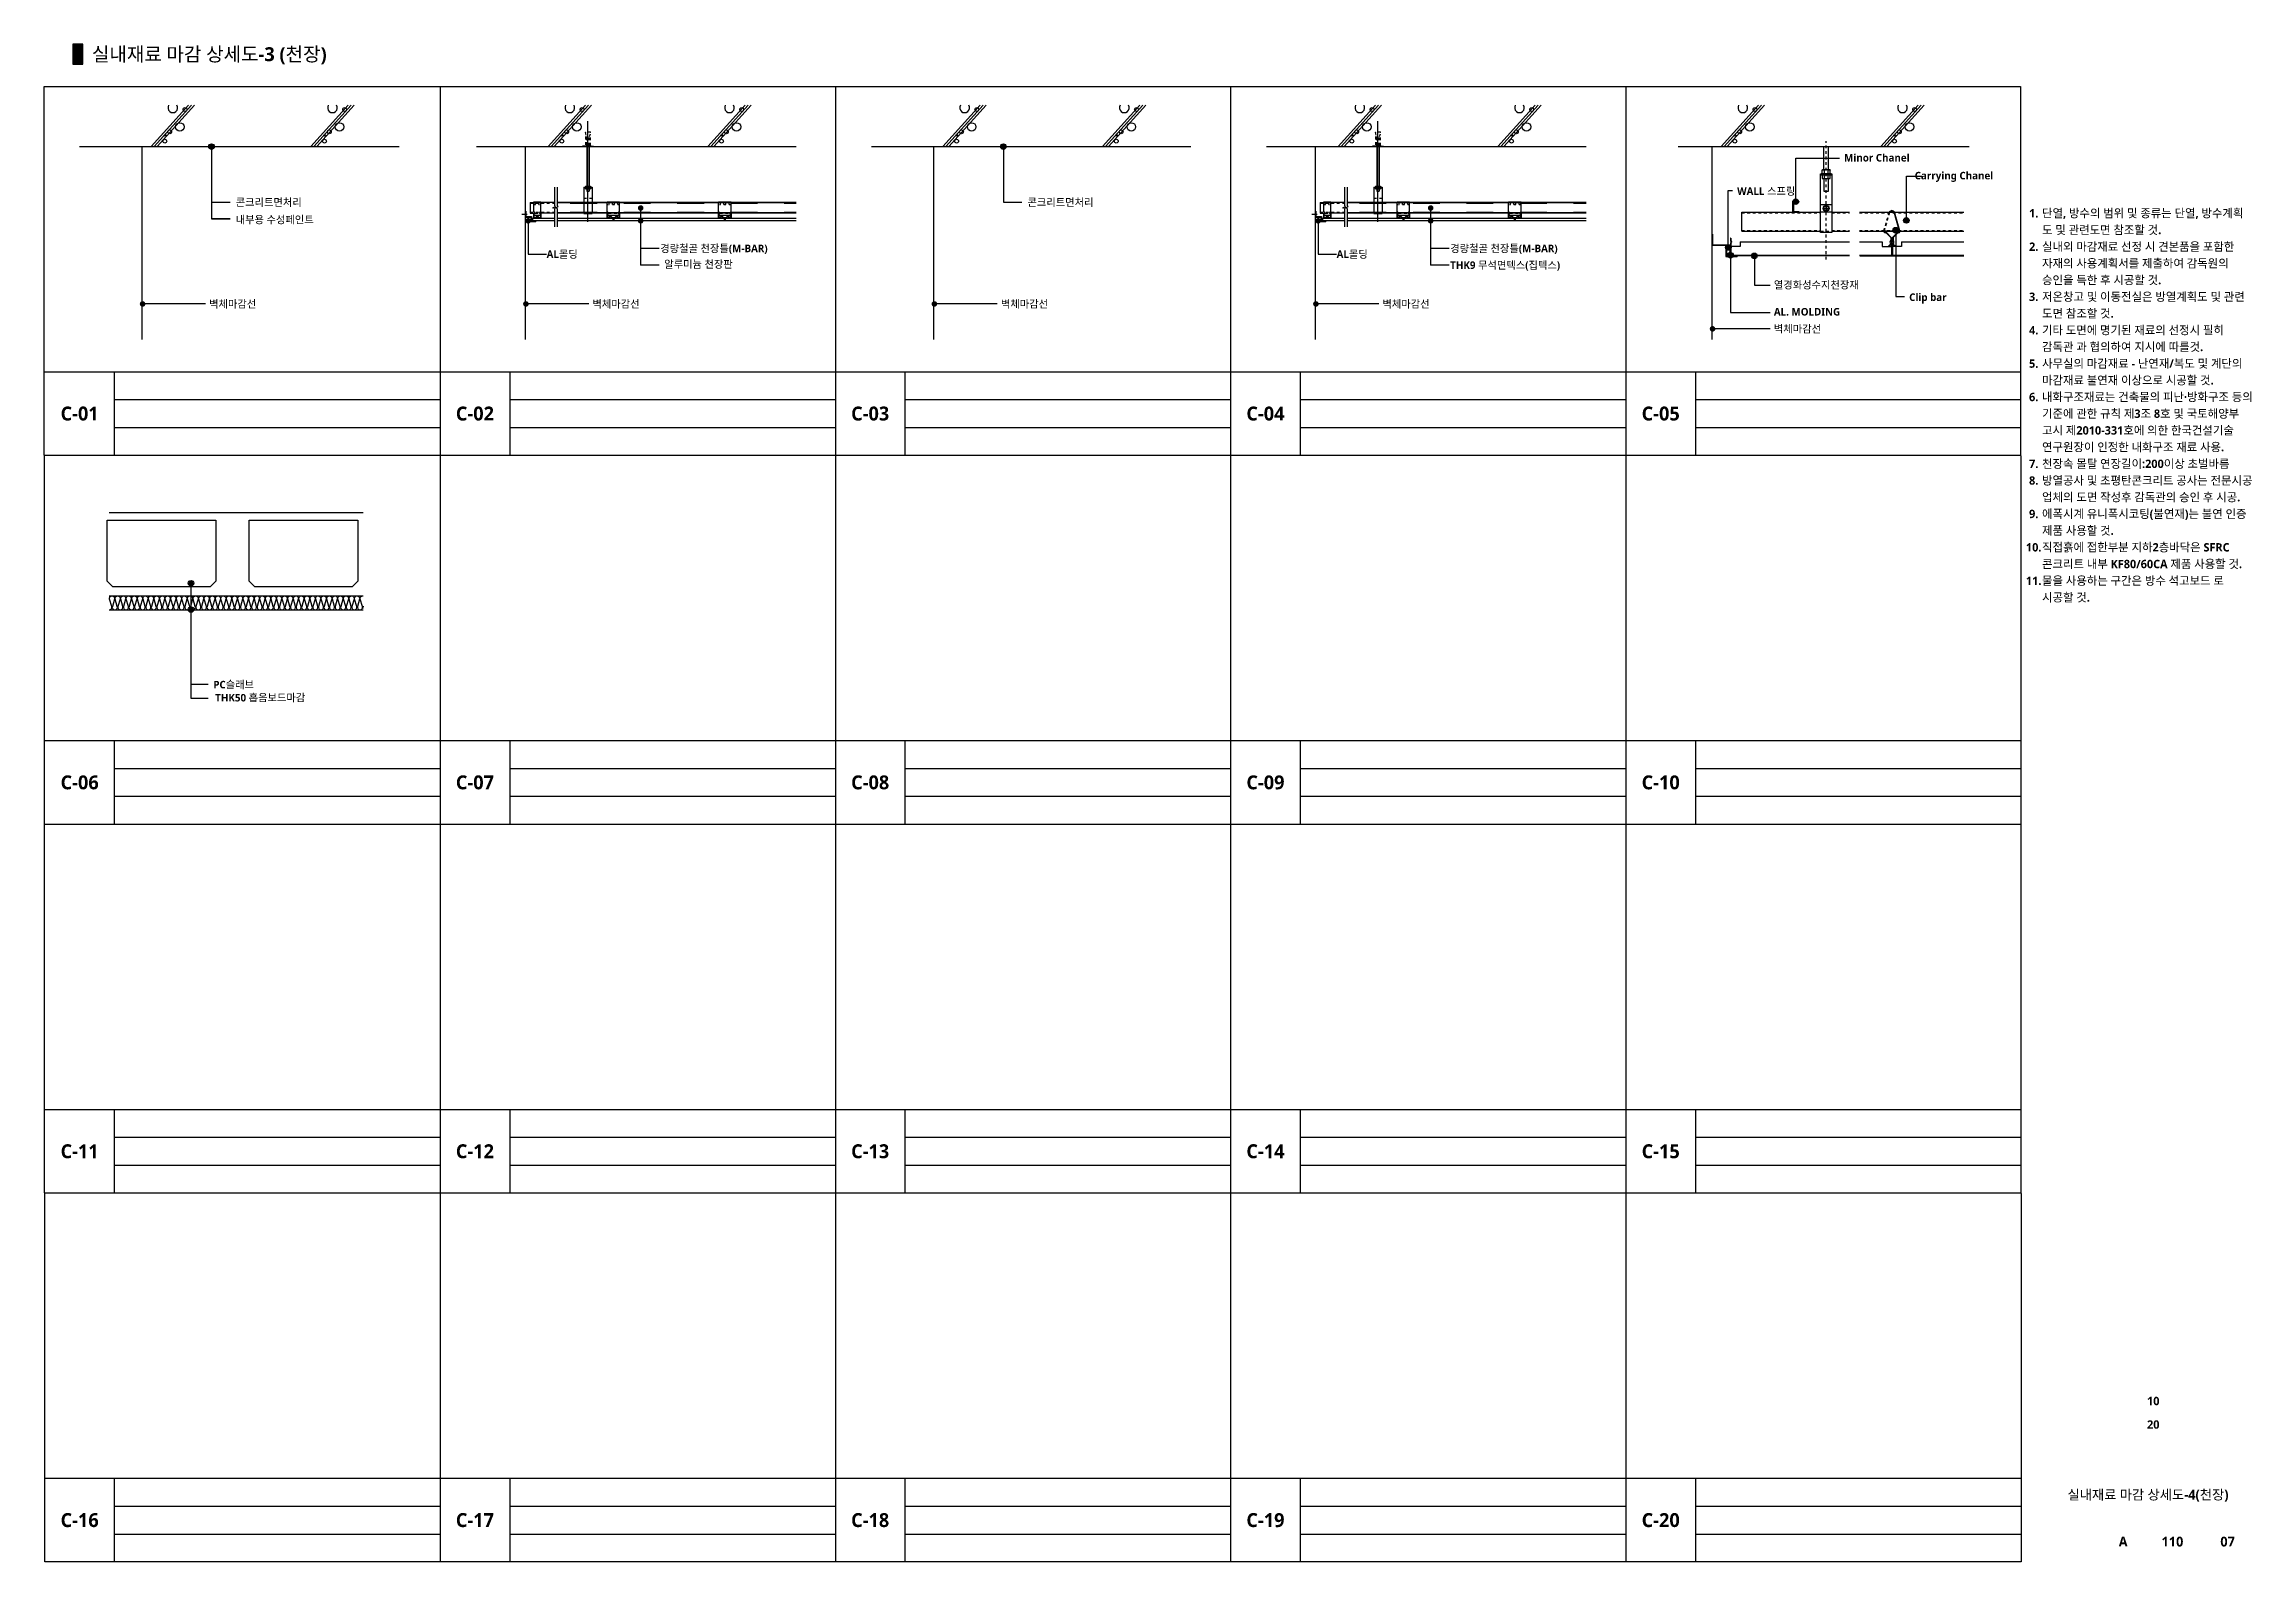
# Model space of a CAD drawing. Header units: millimetres. Extents: x 197 to 33329, y 200 to 5652.
# Drawn here: x 25397 to 33329, y 200 to 5652 of the extents above; entities that cross this region are included whole.
import ezdxf
from ezdxf.enums import TextEntityAlignment as Align

# ---------------------------------------------------------------- set-up
doc = ezdxf.new("R2010")
doc.units = ezdxf.units.MM
doc.header["$LTSCALE"] = 10
doc.header["$MEASUREMENT"] = 0
for name, pattern in [('CEN', [62, 60, -1, 0, -1]), ('HID', [2.3, 1.5, -0.8]), ('HIDDEN', [2, 1, -1])]:
    doc.linetypes.add(name, pattern=pattern)
doc.layers.get('0').update_dxf_attribs({"linetype": 'CONTINUOUS'})
for name, color, linetype in [('8', 8, 'CONTINUOUS'), ('A-ANNO-GRA2', 4, 'CONTINUOUS'), ('A-ANNO-TEXT1', 7, 'CONTINUOUS'), ('A-ANNO-TITL', 7, 'CONTINUOUS'), ('A-ST-CONC', 2, 'CONTINUOUS'), ('A-WALL-DRY1', 7, 'CONTINUOUS'), ('B', 5, 'CONTINUOUS'), ('CEN', 1, 'CEN'), ('COM', 1, 'CONTINUOUS'), ('E1', 3, 'CONTINUOUS'), ('ELE', 4, 'CONTINUOUS'), ('ELE1', 6, 'CONTINUOUS'), ('ELE2', 4, 'CONTINUOUS'), ('FIN', 9, 'CONTINUOUS'), ('HAT', 8, 'CONTINUOUS'), ('HID1', 6, 'HID'), ('HT', 8, 'CONTINUOUS'), ('K-마감', 5, 'CONTINUOUS'), ('MAT', 6, 'CONTINUOUS'), ('STEEL', 3, 'CONTINUOUS'), ('TIT', 2, 'CONTINUOUS')]:
    doc.layers.add(name, color=color, linetype=linetype)
doc.styles.add('2020음성 1차', font='')
doc.styles.add('SH_대대리576', font='')
doc.styles.get('2020음성 1차').set_extended_font_data('NanumGothic', bold=True)
doc.styles.get('SH_대대리576').set_extended_font_data('NanumGothic', bold=True)

msp = doc.modelspace()

# ---------------------------------------------------------------- texts
at = {"layer": 'A-ANNO-TEXT1'}
for s, height, style, p in [('실내재료 마감 상세도-3 (천장)', 50, 'SH_대대리576', (25569.1, 5590.8)), ('Minor Chanel', 27, '2020음성 1차', (31864, 5230.3)), ('Carrying Chanel', 27, '2020음성 1차', (32117.5, 5166.1)), ('WALL 스프링', 27, '2020음성 1차', (31479.7, 5110.3)), ('열경화성수지천장재', 27, '2020음성 1차', (31611.5, 4773.6)), ('AL. MOLDING', 27, '2020음성 1차', (31611.5, 4677)), ('Clip bar', 27, '2020음성 1차', (32097.6, 4729.2))]:
    msp.add_text(s, height=height, dxfattribs=dict(at, style=style)).set_placement(p)
at = {"layer": 'A-ANNO-TEXT1', "style": '2020음성 1차'}
for s, p in [('콘크리트면처리', (26085.6, 5083.9)), ('콘크리트면처리', (28930.1, 5083.9)), ('내부용 수성페인트', (26085.6, 5021.3)), ('경량철골 천장틀(M-BAR)', (27610.8, 4918)), ('경량철골 천장틀(M-BAR)', (30448.9, 4918)), ('AL몰딩', (27202.6, 4897.5)), ('AL몰딩', (30040.7, 4897.5)), ('THK9 무석면텍스(집텍스)', (30448.9, 4858)), ('벽체마감선', (25990.1, 4718.6)), ('벽체마감선', (27367.2, 4718.6)), ('벽체마감선', (28834.6, 4718.6)), ('벽체마감선', (30205.3, 4718.6)), ('벽체마감선', (31611.5, 4629.1))]:
    msp.add_text(s, height=27, dxfattribs=at).set_placement(p, align=Align.MIDDLE_LEFT)
at = {"layer": 'A-ANNO-TEXT1'}
for s, height, style, p in [('알루미늄 천장판', 27, '2020음성 1차', (27748.3, 4861.5)), ('C-01', 50, 'SH_대대리576', (25525, 4325)), ('C-02', 50, 'SH_대대리576', (26945, 4325)), ('C-03', 50, 'SH_대대리576', (28365, 4325)), ('C-04', 50, 'SH_대대리576', (29785, 4325)), ('C-05', 50, 'SH_대대리576', (31205, 4325)), ('PC슬래브', 27, '2020음성 1차', (26078.3, 3351.2)), ('THK50 흡음보드마감', 27, '2020음성 1차', (26173.8, 3304.2)), ('C-06', 50, 'SH_대대리576', (25525, 3000)), ('C-07', 50, 'SH_대대리576', (26945, 3000)), ('C-08', 50, 'SH_대대리576', (28365, 3000)), ('C-09', 50, 'SH_대대리576', (29785, 3000)), ('C-10', 50, 'SH_대대리576', (31205, 3000)), ('C-11', 50, 'SH_대대리576', (25525, 1675)), ('C-12', 50, 'SH_대대리576', (26945, 1675)), ('C-13', 50, 'SH_대대리576', (28365, 1675)), ('C-14', 50, 'SH_대대리576', (29785, 1675)), ('C-15', 50, 'SH_대대리576', (31205, 1675)), ('C-16', 50, 'SH_대대리576', (25525, 350)), ('C-17', 50, 'SH_대대리576', (26945, 350)), ('C-18', 50, 'SH_대대리576', (28365, 350)), ('C-19', 50, 'SH_대대리576', (29785, 350)), ('C-20', 50, 'SH_대대리576', (31205, 350))]:
    msp.add_text(s, height=height, dxfattribs=dict(at, style=style)).set_placement(p, align=Align.MIDDLE_CENTER)
at = {"layer": 'A-ANNO-TEXT1', "color": 1, "style": 'SH_대대리576'}
msp.add_text('11.', height=30, dxfattribs=at).set_placement((32545, 3724.4), align=Align.MIDDLE_CENTER)
for s, p in [('물을 사용하는 구간은 방수 석고보드 로 ', (32575, 3724.4)), ('시공할 것.', (32575, 3664.4))]:
    msp.add_text(s, height=30, dxfattribs=at).set_placement(p, align=Align.MIDDLE_LEFT)
at = {"layer": 'A-ANNO-TITL', "style": 'SH_대대리576'}
for s, p in [('1.', (32545, 5044.4)), ('1.', (32545, 5044.4)), ('2.', (32545, 4924.4)), ('2.', (32545, 4924.4)), ('3.', (32545, 4744.4)), ('3.', (32545, 4744.4)), ('4.', (32545, 4624.4)), ('4.', (32545, 4624.4)), ('5.', (32545, 4504.4)), ('5.', (32545, 4504.4)), ('6.', (32545, 4384.4)), ('6.', (32545, 4384.4)), ('7.', (32545, 4144.4)), ('7.', (32545, 4144.4)), ('8.', (32545, 4084.4)), ('8.', (32545, 4084.4)), ('9.', (32545, 3964.4)), ('9.', (32545, 3964.4)), ('10.', (32545, 3844.4)), ('10.', (32545, 3844.4))]:
    msp.add_text(s, height=30, dxfattribs=at).set_placement(p, align=Align.MIDDLE_CENTER)
for s, p in [('도 및 관련도면 참조할 것.', (32575, 4984.4)), ('단열, 방수의 범위 및 종류는 단열, 방수계획', (32575, 5044.4)), ('실내외 마감재료 선정 시 견본품을 포함한', (32575, 4924.4)), ('자재의 사용계획서를 제출하여 감독원의 ', (32575, 4864.4)), ('저온창고 및 이동전실은 방열계획도 및 관련', (32575, 4744.4)), ('승인을 득한 후 시공할 것.', (32575, 4804.4)), ('도면 참조할 것.', (32575, 4684.4)), ('기타 도면에 명기된 재료의 선정시 필히', (32575, 4624.4)), ('사무실의 마감재료 - 난연재/복도 및 계단의', (32575, 4504.4)), ('감독관 과 협의하여 지시에 따를것.', (32575, 4564.4)), ('마감재료 불연재 이상으로 시공할 것.', (32575, 4444.4)), ('내화구조재료는 건축물의 피난·방화구조 등의', (32575, 4384.4)), ('고시 제2010-331호에 의한 한국건설기술', (32575, 4264.4)), ('기준에 관한 규칙 제3조 8호 및 국토해양부', (32575, 4324.4)), ('연구원장이 인정한 내화구조 재료 사용.', (32575, 4204.4)), ('천장속 몰탈 연장길이:200이상 초벌바름', (32575, 4144.4)), ('방열공사 및 초평탄콘크리트 공사는 전문시공', (32575, 4084.4)), ('에폭시계 유니폭시코팅(불연재)는 불연 인증', (32575, 3964.4)), ('업체의 도면 작성후 감독관의 승인 후 시공.', (32575, 4024.4)), ('제품 사용할 것.', (32575, 3904.4)), ('직접흙에 접한부분 지하2층바닥은 SFRC', (32575, 3844.4)), ('콘크리트 내부 KF80/60CA 제품 사용할 것.', (32575, 3784.4))]:
    msp.add_text(s, height=30, dxfattribs=at).set_placement(p, align=Align.MIDDLE_LEFT)
for s, height, p in [('10', 30, (32974.5, 777.8)), ('20', 30, (32974.5, 693.3)), ('실내재료 마감 상세도-4(천장)', 35, (32955.7, 439.7)), ('A', 35, (32866.3, 272.7)), ('110', 35, (33043.4, 272.7)), ('07', 35, (33241.6, 272.7))]:
    msp.add_text(s, height=height, dxfattribs=at).set_placement(p, align=Align.MIDDLE)

# ---------------------------------------------------------------- blocks, each defined once
blk = doc.blocks.new('2')
at = {"layer": 'HAT'}
for p, q in [((9516.6, 4296.2), (9583.7, 4370.3)), ((9522, 4296.2), (9589.1, 4370.3)), ((9527.4, 4296.2), (9594.5, 4370.3))]:
    blk.add_line(p, q, dxfattribs=at)
for centre, radius in [((9569.8, 4360.6), 3.41), ((9542.8, 4335.1), 7.63), ((9561.1, 4343.7), 3.41), ((9569.4, 4350), 1.53), ((9533.6, 4303.7), 3.41)]:
    blk.add_circle(centre, radius, dxfattribs=at)
blk.add_arc((9555.5, 4300.6), 8.7, 329.3752, 210.6248, dxfattribs=at)
blk = doc.blocks.new('WSPR')
for p, q in [((0, 12), (0, 15)), ((0, 0), (0, -3))]:
    blk.add_line(p, q)
blk.add_arc((0, 6), 6.01, 270, 90)

# ---------------------------------------------------------------- hatches: boundary and pattern name
at = {"layer": 'A-ANNO-TEXT1'}
h = msp.add_hatch(color=256, dxfattribs=at)
h.dxf.hatch_style = 1
h.paths.add_polyline_path([(25536, 5651.8), (25500, 5651.8), (25500, 5579.8), (25536, 5579.8)])
h = msp.add_hatch(color=256, dxfattribs=at)
h.dxf.hatch_style = 1
edge = h.paths.add_edge_path()
edge.add_arc((25998.9, 5283.9), 10, 0, 360)
h = msp.add_hatch(color=256, dxfattribs=at)
h.dxf.hatch_style = 1
edge = h.paths.add_edge_path()
edge.add_arc((28843.4, 5283.9), 10, 0, 360)
h = msp.add_hatch(color=256, dxfattribs=at)
h.dxf.hatch_style = 1
edge = h.paths.add_edge_path()
edge.add_arc((31690.1, 5086.1), 10, 0, 360)
h = msp.add_hatch(color=256, dxfattribs=at)
h.dxf.hatch_style = 1
edge = h.paths.add_edge_path()
edge.add_arc((32087.5, 5018.8), 10, 0, 360)
h = msp.add_hatch(color=256, dxfattribs=at)
h.dxf.hatch_style = 1
edge = h.paths.add_edge_path()
edge.add_arc((31447.9, 4921.5), 10, 0, 360)
h = msp.add_hatch(color=256, dxfattribs=at)
h.dxf.hatch_style = 1
edge = h.paths.add_edge_path()
edge.add_arc((32049.3, 4983.5), 10, 0, 360)
h = msp.add_hatch(color=256, dxfattribs=at)
h.dxf.hatch_style = 1
edge = h.paths.add_edge_path()
edge.add_arc((31455.8, 4893.6), 10, 0, 360)
h = msp.add_hatch(color=256, dxfattribs=at)
h.dxf.hatch_style = 1
edge = h.paths.add_edge_path()
edge.add_arc((31541.6, 4891.5), 10, 0, 360)
h = msp.add_hatch(color=256, dxfattribs=at)
h.dxf.hatch_style = 1
edge = h.paths.add_edge_path()
edge.add_arc((25925.1, 3715.2), 10, 0, 360)
h = msp.add_hatch(color=256, dxfattribs=at)
h.dxf.hatch_style = 1
edge = h.paths.add_edge_path()
edge.add_arc((25925.1, 3620.6), 10, 0, 360)

# ---------------------------------------------------------------- linework, layer by layer
at = {"linetype": 'Continuous'}
for p, q in [((27151.3, 5026.2), (27230.4, 5026.2)), ((27151.3, 5026.2), (27151.3, 5017.2)), ((27230.4, 5017.2), (27151.3, 5017.2)), ((27240.4, 5026.2), (28099.2, 5026.2)), ((28099.2, 5017.2), (27240.4, 5017.2)), ((27441, 5026.2), (27441, 5017.2)), ((27444, 5026.2), (27444, 5017.2)), ((27841, 5026.2), (27841, 5017.2)), ((27844, 5026.2), (27844, 5017.2)), ((29989.4, 5026.2), (30068.5, 5026.2)), ((29989.4, 5026.2), (29989.4, 5017.2)), ((30068.5, 5017.2), (29989.4, 5017.2)), ((30078.5, 5026.2), (30937.3, 5026.2)), ((30937.3, 5017.2), (30078.5, 5017.2)), ((30279.1, 5026.2), (30279.1, 5017.2)), ((30282.1, 5026.2), (30282.1, 5017.2)), ((30679.1, 5026.2), (30679.1, 5017.2)), ((30682.1, 5026.2), (30682.1, 5017.2))]:
    msp.add_line(p, q, dxfattribs=at)
for p, q in [((31439.3, 4929.5), (31439.3, 4889.5)), ((31441.3, 4931.5), (31441.3, 4891.5)), ((31457.3, 4955.5), (31455.3, 4955.5)), ((31455.3, 4955.5), (31455.3, 4945.2)), ((31455.3, 4936.8), (31455.3, 4891.5)), ((31457.3, 4955.5), (31457.3, 4946.5)), ((31457.3, 4935.5), (31457.3, 4893.5)), ((32033.6, 4953.1), (32033.6, 4946.5)), ((32033.6, 4951.1), (32033.6, 4946.5)), ((32033.6, 4935.5), (32033.6, 4893.5)), ((32035.6, 4953.1), (32035.6, 4945.2)), ((32035.6, 4936.8), (32035.6, 4891.5)), ((32037.6, 4953.1), (32037.6, 4946.5)), ((32037.6, 4951.1), (32037.6, 4946.5)), ((32037.6, 4935.5), (32037.6, 4893.5)), ((31469.3, 4889.5), (31439.3, 4889.5)), ((31469.3, 4891.5), (31441.3, 4891.5)), ((31479.3, 4891.5), (31479.3, 4889.5))]:
    msp.add_line(p, q)
at = {"color": 7}
for p, q in [((32033.6, 4953.1), (32037.6, 4953.1)), ((31883.2, 4891.5), (31455.3, 4891.5)), ((31457.3, 4893.5), (31883.2, 4893.5)), ((31918.7, 4893.5), (32294.4, 4893.5)), ((31978.7, 4891.5), (31918.7, 4891.5)), ((31921.1, 4891.5), (32294.4, 4891.5))]:
    msp.add_line(p, q, dxfattribs=at)
for points in [[(31389.3, 4969.5), (31389.3, 4929.5), (31439.3, 4929.5), (31439.3, 4889.5), (31479.3, 4889.5)], [(31391.3, 4969.5), (31391.3, 4931.5), (31441.3, 4931.5), (31441.3, 4891.5), (31479.3, 4891.5)]]:
    msp.add_lwpolyline(points)
for centre, radius, start, end in [((31454.2, 4941), 4.33, 285.24625, 74.75375), ((31454.2, 4941), 6.33, 299.71618, 60.28382), ((32036.7, 4941), 6.33, 119.71618, 240.28382), ((32036.7, 4941), 4.33, 105.24625, 254.75375), ((32034.5, 4941), 4.33, 285.24625, 74.75375), ((32034.5, 4941), 6.33, 299.71618, 60.28382)]:
    msp.add_arc(centre, radius, start, end)
at = {"layer": '8'}
msp.add_line((25631.4, 3670), (26543.5, 3670), dxfattribs=at)
at = {"layer": 'A-ANNO-GRA2'}
for p, q in [((26820, 5500), (26820, 200)), ((28240, 5500), (28240, 200)), ((29660, 5500), (29660, 200)), ((31080, 5500), (31080, 200)), ((25400, 4475), (32500, 4475)), ((25650, 4175), (25650, 4475)), ((27070, 4475), (27070, 4175)), ((28490, 4475), (28490, 4175)), ((29910, 4475), (29910, 4175)), ((31330, 4475), (31330, 4175)), ((25650, 4375), (26820, 4375)), ((27070, 4375), (28240, 4375)), ((28490, 4375), (29660, 4375)), ((29910, 4375), (31080, 4375)), ((31330, 4375), (32500, 4375)), ((25650, 4275), (26820, 4275)), ((27070, 4275), (28240, 4275)), ((28490, 4275), (29660, 4275)), ((29910, 4275), (31080, 4275)), ((31330, 4275), (32500, 4275)), ((25400, 4175), (32500, 4175)), ((25400, 3150), (32500, 3150)), ((25650, 2850), (25650, 3150)), ((27070, 3150), (27070, 2850)), ((28490, 3150), (28490, 2850)), ((29910, 3150), (29910, 2850)), ((31330, 3150), (31330, 2850)), ((25650, 3050), (26820, 3050)), ((27070, 3050), (28240, 3050)), ((28490, 3050), (29660, 3050)), ((29910, 3050), (31080, 3050)), ((31330, 3050), (32500, 3050)), ((25650, 2950), (26820, 2950)), ((27070, 2950), (28240, 2950)), ((28490, 2950), (29660, 2950)), ((29910, 2950), (31080, 2950)), ((31330, 2950), (32500, 2950)), ((25400, 2850), (32500, 2850)), ((25400, 1825), (32500, 1825)), ((25650, 1525), (25650, 1825)), ((27070, 1825), (27070, 1525)), ((28490, 1825), (28490, 1525)), ((29910, 1825), (29910, 1525)), ((31330, 1825), (31330, 1525)), ((25650, 1725), (26820, 1725)), ((27070, 1725), (28240, 1725)), ((28490, 1725), (29660, 1725)), ((29910, 1725), (31080, 1725)), ((31330, 1725), (32500, 1725)), ((25650, 1625), (26820, 1625)), ((27070, 1625), (28240, 1625)), ((28490, 1625), (29660, 1625)), ((29910, 1625), (31080, 1625)), ((31330, 1625), (32500, 1625)), ((25400, 1525), (32500, 1525)), ((25400, 500), (32500, 500)), ((25650, 200), (25650, 500)), ((27070, 500), (27070, 200)), ((28490, 500), (28490, 200)), ((29910, 500), (29910, 200)), ((31330, 500), (31330, 200)), ((25650, 400), (26820, 400)), ((27070, 400), (28240, 400)), ((28490, 400), (29660, 400)), ((29910, 400), (31080, 400)), ((31330, 400), (32500, 400)), ((25650, 300), (26820, 300)), ((27070, 300), (28240, 300)), ((28490, 300), (29660, 300)), ((29910, 300), (31080, 300)), ((31330, 300), (32500, 300))]:
    msp.add_line(p, q, dxfattribs=at)
msp.add_lwpolyline([(25397.5, 5500), (32497.5, 5500), (32500, 200), (25400, 200)], close=True, dxfattribs=at)
at = {"layer": 'A-ANNO-TEXT1'}
for p, q in [((25998.9, 5083.9), (26065.6, 5083.9)), ((28843.4, 5083.9), (28910.2, 5083.9)), ((26065.6, 5023.9), (25998.9, 5023.9)), ((27606.8, 4918), (27540, 4918)), ((30444.9, 4918), (30378.1, 4918)), ((27606.8, 4858), (27540, 4858)), ((30444.9, 4858), (30378.1, 4858)), ((25977, 4718.6), (25756.1, 4718.6)), ((27354.1, 4718.6), (27133.2, 4718.6)), ((28821.5, 4718.6), (28600.6, 4718.6)), ((30192.2, 4718.6), (29971.3, 4718.6)), ((31598.5, 4629.1), (31396.3, 4629.1)), ((25924.6, 3352.7), (25987.3, 3352.7))]:
    msp.add_line(p, q, dxfattribs=at)
msp.add_lwpolyline([(25536, 5651.8), (25500, 5651.8), (25500, 5579.8), (25536, 5579.8)], close=True, dxfattribs=at)
for points in [[(25998.9, 5283.9), (25998.9, 5023.9), (26065.6, 5023.9)], [(28843.4, 5283.9), (28843.4, 5083.9)], [(31690.1, 5086.1), (31690.1, 5131.1), (31690.1, 5242.1), (31846.8, 5242.1)], [(32087.5, 5018.8), (32087.5, 5063.8), (32087.5, 5177.9), (32144.4, 5177.9)], [(31447.9, 4921.5), (31447.9, 4966.5), (31447.9, 5126.6), (31462.5, 5126.6)], [(27135.9, 5017.2), (27135.9, 4897.5), (27202.6, 4897.5)], [(27540, 5058.3), (27540, 4858)], [(29974, 5017.2), (29974, 4897.5), (30040.7, 4897.5)], [(30378.1, 5058.3), (30378.1, 4858)], [(32049.3, 4983.5), (32049.3, 4938.5), (32049.3, 4745.1), (32080.8, 4745.1)], [(31455.8, 4893.6), (31455.8, 4848.6), (31455.8, 4687.7), (31598.5, 4687.7)], [(31541.6, 4891.5), (31541.6, 4846.5), (31541.6, 4786.4), (31598.5, 4786.4)], [(25924.6, 3713), (25924.6, 3302.7), (25987.3, 3302.7)]]:
    msp.add_lwpolyline(points, dxfattribs=at)
at = {"layer": 'A-ANNO-TEXT1', "const_width": 10}
for points in [[(27131.3, 5017.2, 1), (27141.3, 5017.2, 1)], [(27535.5, 5063.2, 1), (27545.5, 5063.2, 1)], [(27535.5, 5017.2, 1), (27545.5, 5017.2, 1)], [(29969.4, 5017.2, 1), (29979.4, 5017.2, 1)], [(30373.6, 5063.2, 1), (30383.6, 5063.2, 1)], [(30373.6, 5017.2, 1), (30383.6, 5017.2, 1)], [(25746.1, 4718.6, 1), (25756.1, 4718.6, 1)], [(27123.2, 4718.6, 1), (27133.2, 4718.6, 1)], [(28590.6, 4718.6, 1), (28600.6, 4718.6, 1)], [(29961.3, 4718.6, 1), (29971.3, 4718.6, 1)], [(31386.3, 4629.1, 1), (31396.3, 4629.1, 1)]]:
    msp.add_lwpolyline(points, format="xyb", close=True, dxfattribs=at)
at = {"layer": 'A-ANNO-TEXT1'}
for centre in [(25998.9, 5283.9), (28843.4, 5283.9), (31690.1, 5086.1), (32087.5, 5018.8), (31447.9, 4921.5), (32049.3, 4983.5), (31455.8, 4893.6), (31541.6, 4891.5), (25925.1, 3715.2), (25925.1, 3620.6)]:
    msp.add_circle(centre, 10, dxfattribs=at)
at = {"layer": 'A-ST-CONC'}
for p, q in [((25524.9, 5283.9), (26672.8, 5283.9)), ((25749.1, 4591.1), (25749.1, 5283.9)), ((26951.2, 5283.9), (28099.2, 5283.9)), ((27126.2, 4591.1), (27126.2, 5283.9)), ((28369.4, 5283.9), (29517.3, 5283.9)), ((28593.6, 4591.1), (28593.6, 5283.9)), ((29789.3, 5283.9), (30937.3, 5283.9)), ((29964.3, 4591.1), (29964.3, 5283.9)), ((31267.5, 5283.9), (32313, 5283.9)), ((31389.3, 4591.1), (31389.3, 5283.9)), ((25631.4, 3970), (26543.5, 3970))]:
    msp.add_line(p, q, dxfattribs=at)
at = {"layer": 'A-WALL-DRY1'}
msp.add_line((25631.4, 3620), (26543.5, 3620), dxfattribs=at)
for points in [[(25624.3, 3942.3), (26014.3, 3942.3), (26014.3, 3722.3), (25994.3, 3702.3), (25644.3, 3702.3), (25644.3, 3702.3), (25624.3, 3722.3), (25624.3, 3942.3)], [(26134.3, 3942.3), (26524.3, 3942.3), (26524.3, 3722.3), (26504.3, 3702.3), (26154.3, 3702.3), (26154.3, 3702.3), (26134.3, 3722.3), (26134.3, 3942.3)]]:
    msp.add_lwpolyline(points, dxfattribs=at)
at = {"layer": 'B', "linetype": 'Continuous'}
for p, q in [((27230.4, 5137.7), (27230.4, 5072.1)), ((27240.4, 5137.7), (27240.4, 5072.1)), ((30068.5, 5137.7), (30068.5, 5072.1)), ((30078.5, 5137.7), (30078.5, 5072.1)), ((27224.4, 5064.4), (27234.6, 5068.9)), ((27230.4, 5061.2), (27224.4, 5064.4)), ((27234.6, 5068.9), (27230.4, 5072.1)), ((27230.4, 5061.2), (27230.4, 4995.6)), ((27234.4, 5064.4), (27244.6, 5068.9)), ((27240.4, 5061.2), (27234.4, 5064.4)), ((27244.6, 5068.9), (27240.4, 5072.1)), ((27240.4, 5061.2), (27240.4, 4995.6)), ((30062.5, 5064.4), (30072.7, 5068.9)), ((30068.5, 5061.2), (30062.5, 5064.4)), ((30072.7, 5068.9), (30068.5, 5072.1)), ((30068.5, 5061.2), (30068.5, 4995.6)), ((30072.5, 5064.4), (30082.7, 5068.9)), ((30078.5, 5061.2), (30072.5, 5064.4)), ((30082.7, 5068.9), (30078.5, 5072.1)), ((30078.5, 5061.2), (30078.5, 4995.6))]:
    msp.add_line(p, q, dxfattribs=at)
at = {"layer": 'CEN', "linetype": 'Continuous'}
for p, q in [((27351.2, 5013.8), (27351.2, 5374.8)), ((30189.3, 5013.8), (30189.3, 5374.8))]:
    msp.add_line(p, q, dxfattribs=at)
at = {"layer": 'COM'}
for p, q in [((31490.3, 4925.5), (31457.3, 4925.5)), ((31490.3, 4941.5), (31490.3, 4925.5)), ((31490.3, 4941.5), (31883.2, 4941.5)), ((31918.7, 4941.5), (32000.6, 4941.5)), ((32000.6, 4941.5), (32000.6, 4925.5)), ((32000.6, 4925.5), (32033.6, 4925.5)), ((32070.6, 4925.5), (32037.6, 4925.5)), ((32070.6, 4941.5), (32294.4, 4941.5)), ((32070.6, 4941.5), (32070.6, 4925.5))]:
    msp.add_line(p, q, dxfattribs=at)
at = {"layer": 'E1'}
msp.add_lwpolyline([(31701.1, 5050.5), (31701.1, 5048.1), (31679.1, 5048.1), (31679.1, 5086.1), (31701.1, 5086.1), (31701.1, 5083.7), (31681.5, 5083.7), (31681.5, 5050.5)], close=True, dxfattribs=at)
at = {"layer": 'ELE', "linetype": 'Continuous'}
for p, q in [((27346.7, 5283.9), (27346.7, 5141.2)), ((27355.7, 5283.9), (27355.7, 5141.2)), ((30184.8, 5283.9), (30184.8, 5141.2)), ((30193.8, 5283.9), (30193.8, 5141.2)), ((27342.2, 5141.2), (27360.2, 5141.2)), ((27342.2, 5141.2), (27342.2, 5138.2)), ((27342.2, 5135.2), (27342.2, 5132.2)), ((27342.2, 5132.2), (27360.2, 5132.2)), ((27345.2, 5141.2), (27345.2, 5138.2)), ((27345.2, 5135.2), (27345.2, 5132.2)), ((27346.7, 5132.2), (27346.7, 5123.2)), ((27346.7, 5123.2), (27355.7, 5123.2)), ((27355.7, 5132.2), (27355.7, 5123.2)), ((27357.2, 5141.2), (27357.2, 5138.2)), ((27357.2, 5135.2), (27357.2, 5132.2)), ((27360.2, 5141.2), (27360.2, 5138.2)), ((27360.2, 5135.2), (27360.2, 5132.2)), ((30180.3, 5141.2), (30198.3, 5141.2)), ((30180.3, 5141.2), (30180.3, 5138.2)), ((30180.3, 5135.2), (30180.3, 5132.2)), ((30180.3, 5132.2), (30198.3, 5132.2)), ((30183.3, 5141.2), (30183.3, 5138.2)), ((30183.3, 5135.2), (30183.3, 5132.2)), ((30184.8, 5132.2), (30184.8, 5123.2)), ((30184.8, 5123.2), (30193.8, 5123.2)), ((30193.8, 5132.2), (30193.8, 5123.2)), ((30195.3, 5141.2), (30195.3, 5138.2)), ((30195.3, 5135.2), (30195.3, 5132.2)), ((30198.3, 5141.2), (30198.3, 5138.2)), ((30198.3, 5135.2), (30198.3, 5132.2))]:
    msp.add_line(p, q, dxfattribs=at)
at = {"layer": 'ELE1'}
for p, q in [((31819.3, 5048.1), (31779.3, 5048.1)), ((32062.6, 4980.3), (32043.2, 5048.1)), ((32064.5, 4980.8), (32045, 5048.9)), ((32031.6, 4957.1), (32011.3, 4977.4)), ((32058.7, 4980.1), (32012.5, 4980.1)), ((32035.6, 4955.4), (32013.2, 4977.8)), ((32057.8, 4978.5), (32013.4, 4978.5)), ((32031.8, 4934.3), (32024.5, 4926.9)), ((32025.9, 4925.5), (32024.5, 4926.9)), ((32033.6, 4933.3), (32025.9, 4925.5)), ((32031.6, 4957.1), (32031.6, 4947.5)), ((32058.1, 4977.8), (32035.6, 4955.4)), ((32035.6, 4955.4), (32035.6, 4953.1)), ((32037.6, 4933.3), (32045.3, 4925.5)), ((32039.4, 4934.3), (32046.7, 4926.9)), ((32059.9, 4977.4), (32039.6, 4957.1)), ((32039.6, 4957.1), (32039.6, 4947.5)), ((32045.3, 4925.5), (32046.7, 4926.9))]:
    msp.add_line(p, q, dxfattribs=at)
at = {"layer": 'ELE1', "linetype": 'HIDDEN'}
for p, q in [((32006.7, 4980.8), (32026.2, 5048.9)), ((32008.7, 4980.3), (32028.1, 5048.1))]:
    msp.add_line(p, q, dxfattribs=at)
at = {"layer": 'ELE1'}
for points in [[(31791.3, 5200.3), (31791.3, 5283.9)], [(31807.3, 5200.3), (31807.3, 5283.9)], [(31779.3, 5183.5), (31819.3, 5183.5)], [(31779.3, 5075.5), (31819.3, 5075.5)]]:
    msp.add_lwpolyline(points, dxfattribs=at)
msp.add_lwpolyline([(31779.3, 4975.5), (31779.3, 5185.5), (31819.3, 5185.5), (31819.3, 4975.5)], close=True, dxfattribs=at)
for points in [[(31817.3, 5185.5), (31817.3, 5185.7, 0.414214), (31816.7, 5186.3), (31781.9, 5186.3, 0.414214), (31781.3, 5185.7), (31781.3, 5185.5)], [(31781.3, 5183.5), (31781.3, 5183.3, 0.414214), (31781.9, 5182.7), (31816.7, 5182.7, 0.414214), (31817.3, 5183.3), (31817.3, 5183.5)], [(31785.3, 5186.3), (31785.3, 5199.7, -0.414214), (31785.9, 5200.3), (31791.7, 5200.3, -0.414214), (31792.3, 5199.7)], [(31785.3, 5182.7), (31785.3, 5169.3, 0.414214), (31785.9, 5168.7), (31812.7, 5168.7, 0.414214), (31813.3, 5169.3)], [(31785.9, 5168.7), (31791.7, 5168.7, 0.414214), (31792.3, 5169.3)], [(31791.3, 5168.7), (31791.3, 5123.8, 0.414214), (31791.9, 5123.2), (31806.7, 5123.2, 0.414214), (31807.3, 5123.8), (31807.3, 5168.7)], [(31806.3, 5186.3), (31806.3, 5199.7, 0.414214), (31805.7, 5200.3), (31792.9, 5200.3, 0.414214), (31792.3, 5199.7), (31792.3, 5186.3)], [(31792.3, 5182.7), (31792.3, 5169.3, 0.414214), (31792.9, 5168.7), (31805.7, 5168.7, 0.414214), (31806.3, 5169.3), (31806.3, 5182.7)], [(31806.3, 5169.3, 0.414214), (31806.9, 5168.7), (31812.7, 5168.7, 0.414214), (31813.3, 5169.3), (31813.3, 5182.7)], [(31813.3, 5186.3), (31813.3, 5199.7, 0.414214), (31812.7, 5200.3, -0.414214), (31813.3, 5199.7)]]:
    msp.add_lwpolyline(points, format="xyb", dxfattribs=at)
at = {"layer": 'ELE1', "linetype": 'Continuous'}
msp.add_lwpolyline([(31806.3, 5199.7, -0.414214), (31806.9, 5200.3), (31812.7, 5200.3), (31785.9, 5200.3)], format="xyb", dxfattribs=at)
at = {"layer": 'ELE1'}
for centre, radius, start, end in [((32026.6, 5048.8), 0.4, 143.39745, 165.64453), ((32035.6, 5042.1), 11.6, 36.60255, 143.39745), ((32035.6, 5042.1), 9.63, 38.40457, 141.59543), ((32044.6, 5048.8), 0.4, 14.35547, 36.60255), ((32011.6, 4979.6), 5, 165.64453, 295.1412), ((32011.6, 4979.6), 3, 165.64453, 280.51626), ((32012.5, 4978.5), 1.6, 90, 225), ((32013.4, 4978.1), 0.4, 90, 225), ((32036.7, 4941), 8.33, 128.07778, 233.56812), ((32034.5, 4941), 8.33, 306.43188, 51.92222), ((32059.7, 4979.6), 5, 244.8588, 14.35547), ((32057.8, 4978.1), 0.4, 315, 90), ((32058.7, 4978.5), 1.6, 315, 90), ((32059.7, 4979.6), 3, 259.48374, 14.35547)]:
    msp.add_arc(centre, radius, start, end, dxfattribs=at)
at = {"layer": 'ELE2', "color": 4}
msp.add_line((31415.3, 4929.5), (31401.3, 4929.5), dxfattribs=at)
at = {"layer": 'FIN', "linetype": 'HIDDEN'}
for p, q in [((27143.4, 5080.2), (27230.4, 5080.2)), ((29981.5, 5080.2), (30068.5, 5080.2)), ((27143.4, 5048.2), (27230.4, 5048.2)), ((29981.5, 5048.2), (30068.5, 5048.2))]:
    msp.add_line(p, q, dxfattribs=at)
at = {"layer": 'FIN', "linetype": 'HIDDEN', "ltscale": 0.02}
for p, q in [((27240.4, 5080.2), (28099.2, 5080.2)), ((30078.5, 5080.2), (30937.3, 5080.2)), ((27240.4, 5048.2), (28099.2, 5048.2)), ((30078.5, 5048.2), (30937.3, 5048.2))]:
    msp.add_line(p, q, dxfattribs=at)
at = {"layer": 'FIN'}
msp.add_line((31787.1, 5061.8), (31811.5, 5061.8), dxfattribs=at)
at = {"layer": 'FIN', "linetype": 'Continuous'}
msp.add_line((31799.3, 5074), (31799.3, 5049.6), dxfattribs=at)
for radius in [10.7, 8.41]:
    msp.add_circle((31799.3, 5061.8), radius, dxfattribs=at)
at = {"layer": 'HID1', "linetype": 'HIDDEN'}
for p, q in [((31799.3, 4877.9), (31799.3, 5303.9)), ((31496, 5045.7), (31779.3, 5045.7)), ((31819.3, 5045.7), (31883.2, 5045.7)), ((31918.7, 5045.7), (32294.4, 5045.7)), ((31496, 4982.5), (31779.3, 4982.5)), ((31779.3, 4980.1), (31819.3, 4980.1)), ((31819.3, 4982.5), (31883.2, 4982.5)), ((31918.7, 4982.5), (32294.4, 4982.5))]:
    msp.add_line(p, q, dxfattribs=at)
at = {"layer": 'HT'}
for points in [[(25631.4, 3620, 0.509267), (25631.4, 3620, 0.509267), (25640.3, 3632.1), (25632.6, 3657.9, -0.509267), (25641.4, 3670, -0.509267), (25650.3, 3657.9), (25642.6, 3632.1, 0.509267), (25651.4, 3620, 0.509267), (25660.3, 3632.1), (25652.6, 3657.9, -0.509267), (25661.4, 3670, -0.509267), (25670.3, 3657.9), (25662.6, 3632.1, 0.509267), (25671.4, 3620, 0.509267), (25680.3, 3632.1), (25672.6, 3657.9, -0.509267), (25681.5, 3670, -0.509267), (25690.3, 3657.9), (25682.6, 3632.1, 0.509267), (25691.5, 3620, 0.509267), (25700.3, 3632.1), (25692.6, 3657.9, -0.509267), (25701.5, 3670, -0.509267), (25710.3, 3657.9), (25702.6, 3632.1, 0.509267), (25711.5, 3620, 0.509267), (25720.3, 3632.1), (25712.6, 3657.9, -0.509267), (25721.5, 3670, -0.509267), (25730.3, 3657.9), (25722.6, 3632.1, 0.509267), (25731.5, 3620, 0.509267), (25740.3, 3632.1), (25732.7, 3657.9, -0.509267), (25741.5, 3670, -0.509267), (25750.3, 3657.9), (25742.7, 3632.1, 0.509267), (25751.5, 3620, 0.509267), (25760.3, 3632.1), (25752.7, 3657.9, -0.509267), (25761.5, 3670, -0.509267), (25770.3, 3657.9), (25762.7, 3632.1, 0.509267), (25771.5, 3620, 0.509267), (25780.3, 3632.1), (25772.7, 3657.9, -0.509267), (25781.5, 3670, -0.509267), (25790.3, 3657.9), (25782.7, 3632.1, 0.509267), (25791.5, 3620, 0.509267), (25800.3, 3632.1), (25792.7, 3657.9, -0.509267), (25801.5, 3670, -0.509267), (25810.3, 3657.9), (25802.7, 3632.1, 0.509267), (25811.5, 3620, 0.509267), (25820.4, 3632.1), (25812.7, 3657.9, -0.509267), (25821.5, 3670, -0.509267), (25830.4, 3657.9), (25822.7, 3632.1, 0.509267), (25831.5, 3620, 0.509267), (25840.4, 3632.1), (25832.7, 3657.9, -0.509267), (25841.5, 3670, -0.509267), (25850.4, 3657.9), (25842.7, 3632.1, 0.509267), (25851.5, 3620, 0.509267), (25860.4, 3632.1), (25852.7, 3657.9, -0.509267), (25861.5, 3670, -0.509267), (25870.4, 3657.9), (25862.7, 3632.1, 0.509267), (25871.5, 3620, 0.509267), (25880.4, 3632.1), (25872.7, 3657.9, -0.509267), (25881.6, 3670, -0.509267), (25890.4, 3657.9), (25882.7, 3632.1, 0.509267), (25891.6, 3620, 0.509267), (25900.4, 3632.1), (25892.7, 3657.9, -0.509267), (25901.6, 3670, -0.509267), (25910.4, 3657.9), (25902.7, 3632.1, 0.509267), (25911.6, 3620, 0.509267), (25920.4, 3632.1), (25912.7, 3657.9, -0.509267), (25921.6, 3670, -0.509267), (25930.4, 3657.9), (25922.7, 3632.1, 0.509267), (25931.6, 3620, 0.509267), (25940.4, 3632.1), (25932.8, 3657.9, -0.509267), (25941.6, 3670, -0.509267), (25950.4, 3657.9), (25942.8, 3632.1, 0.509267), (25951.6, 3620, 0.509267), (25960.4, 3632.1), (25952.8, 3657.9, -0.509267), (25961.6, 3670, -0.509267), (25970.4, 3657.9), (25962.8, 3632.1, 0.509267), (25971.6, 3620, 0.509267), (25980.4, 3632.1), (25972.8, 3657.9, -0.509267), (25981.6, 3670, -0.509267), (25990.4, 3657.9), (25982.8, 3632.1, 0.509267), (25991.6, 3620, 0.509267), (26000.4, 3632.1), (25992.8, 3657.9, -0.509267), (26001.6, 3670, -0.509267), (26010.4, 3657.9), (26002.8, 3632.1, 0.509267), (26011.6, 3620, 0.509267), (26020.5, 3632.1), (26012.8, 3657.9, -0.509267), (26021.6, 3670, -0.509267), (26030.5, 3657.9), (26022.8, 3632.1, 0.509267), (26031.6, 3620, 0.509267), (26040.5, 3632.1), (26032.8, 3657.9, -0.509267), (26041.6, 3670, -0.509267), (26050.5, 3657.9), (26042.8, 3632.1, 0.509267), (26051.6, 3620, 0.509267), (26060.5, 3632.1), (26052.8, 3657.9, -0.509267), (26061.6, 3670, -0.509267), (26070.5, 3657.9), (26062.8, 3632.1, 0.509267), (26071.6, 3620, 0.509267), (26080.5, 3632.1), (26072.8, 3657.9, -0.509267), (26081.7, 3670, -0.509267), (26090.5, 3657.9), (26082.8, 3632.1, 0.509267), (26091.7, 3620, 0.509267), (26100.5, 3632.1), (26092.8, 3657.9, -0.509267), (26101.7, 3670, -0.509267), (26110.5, 3657.9), (26102.8, 3632.1, 0.509267), (26111.7, 3620, 0.509267), (26120.5, 3632.1), (26112.8, 3657.9, -0.509267), (26121.7, 3670, -0.509267), (26130.5, 3657.9), (26122.8, 3632.1, 0.509267), (26131.7, 3620, 0.509267), (26140.5, 3632.1), (26132.9, 3657.9, -0.509267), (26141.7, 3670, -0.509267), (26150.5, 3657.9), (26142.9, 3632.1, 0.509267), (26151.7, 3620, 0.509267), (26160.5, 3632.1), (26152.9, 3657.9, -0.509267), (26161.7, 3670, -0.509267), (26170.5, 3657.9), (26162.9, 3632.1, 0.509267), (26171.7, 3620, 0.509267), (26180.5, 3632.1), (26172.9, 3657.9, -0.509267), (26181.7, 3670, -0.509267), (26190.5, 3657.9), (26182.9, 3632.1, 0.509267), (26191.7, 3620, 0.509267), (26200.5, 3632.1), (26192.9, 3657.9, -0.509267), (26201.7, 3670, -0.509267), (26210.5, 3657.9), (26202.9, 3632.1, 0.509267), (26211.7, 3620, 0.509267), (26220.6, 3632.1), (26212.9, 3657.9, -0.509267), (26221.7, 3670, -0.509267), (26230.6, 3657.9), (26222.9, 3632.1, 0.509267), (26231.7, 3620, 0.509267), (26240.6, 3632.1), (26232.9, 3657.9, -0.509267), (26241.7, 3670, -0.509267), (26250.6, 3657.9), (26242.9, 3632.1, 0.509267), (26251.7, 3620, 0.509267), (26260.6, 3632.1), (26252.9, 3657.9, -0.509267), (26261.7, 3670, -0.509267), (26270.6, 3657.9), (26262.9, 3632.1, 0.509267), (26271.7, 3620, 0.509267), (26280.6, 3632.1), (26272.9, 3657.9, -0.509267), (26281.8, 3670, -0.509267), (26290.6, 3657.9), (26282.9, 3632.1, 0.509267), (26291.8, 3620, 0.509267), (26300.6, 3632.1), (26292.9, 3657.9, -0.509267), (26301.8, 3670, -0.509267), (26310.6, 3657.9), (26302.9, 3632.1, 0.509267), (26311.8, 3620, 0.509267), (26320.6, 3632.1), (26312.9, 3657.9, -0.509267), (26321.8, 3670, -0.509267), (26330.6, 3657.9), (26322.9, 3632.1, 0.509267), (26331.8, 3620, 0.509267), (26340.6, 3632.1), (26333, 3657.9, -0.509267), (26341.8, 3670, -0.509267), (26350.6, 3657.9), (26343, 3632.1, 0.509267), (26351.8, 3620, 0.509267), (26360.6, 3632.1), (26353, 3657.9, -0.509267), (26361.8, 3670, -0.509267), (26370.6, 3657.9), (26363, 3632.1, 0.509267), (26371.8, 3620, 0.509267), (26380.6, 3632.1), (26373, 3657.9, -0.509267), (26381.8, 3670, -0.509267), (26390.6, 3657.9), (26383, 3632.1, 0.509267), (26391.8, 3620, 0.509267), (26400.6, 3632.1), (26393, 3657.9, -0.509267), (26401.8, 3670, -0.509267), (26410.6, 3657.9), (26403, 3632.1, 0.509267), (26411.8, 3620, 0.509267), (26420.7, 3632.1), (26413, 3657.9, -0.509267), (26421.8, 3670, -0.509267), (26430.7, 3657.9), (26423, 3632.1, 0.509267), (26431.8, 3620, 0.509267), (26440.7, 3632.1), (26433, 3657.9, -0.509267), (26441.8, 3670, -0.509267), (26450.7, 3657.9), (26443, 3632.1, 0.509267), (26451.8, 3620, 0.509267), (26460.7, 3632.1), (26453, 3657.9, -0.509267), (26461.8, 3670, -0.509267), (26470.7, 3657.9), (26463, 3632.1, 0.509267), (26471.8, 3620, 0.509267), (26480.7, 3632.1), (26473, 3657.9, -0.509267), (26481.9, 3670, -0.509267), (26490.7, 3657.9), (26483, 3632.1, 0.509267), (26491.9, 3620, 0.509267), (26500.7, 3632.1), (26493, 3657.9, -0.509267), (26501.9, 3670, -0.509267), (26510.7, 3657.9), (26503, 3632.1, 0.509267), (26511.9, 3620, 0.509267), (26520.7, 3632.1), (26513, 3657.9, -0.509267), (26521.9, 3670, -0.509267), (26530.7, 3657.9), (26523, 3632.1, 0.509267), (26531.9, 3620, 0.509267), (26540.7, 3632.1), (26533.1, 3657.9, -0.509267), (26541.9, 3670, -0.04265), (26543.5, 3669.9)], [(26543.5, 3633.5), (26543.1, 3632.1, 0.188302), (26543.5, 3625.4)]]:
    msp.add_lwpolyline(points, format="xyb", dxfattribs=at)
at = {"layer": 'K-마감', "color": 5, "linetype": 'HIDDEN'}
for p, q in [((27342.2, 5319.8), (27342.2, 5286.9)), ((27346.5, 5286.9), (27346.5, 5326.4)), ((27355.5, 5286.9), (27355.5, 5326.4)), ((27360.2, 5286.9), (27360.2, 5319.8)), ((30180.3, 5319.8), (30180.3, 5286.9)), ((30184.6, 5286.9), (30184.6, 5326.4)), ((30193.6, 5286.9), (30193.6, 5326.4)), ((30198.3, 5286.9), (30198.3, 5319.8))]:
    msp.add_line(p, q, dxfattribs=at)
for points in [[(27357.2, 5320.1), (27360.9, 5334, 0.493523), (27359.9, 5335.2), (27342.5, 5335.2, 0.492332), (27341.5, 5334), (27345.2, 5320.1), (27345.2, 5286.9)], [(30195.3, 5320.1), (30199, 5334, 0.493523), (30198, 5335.2), (30180.6, 5335.2, 0.492332), (30179.6, 5334), (30183.3, 5320.1), (30183.3, 5286.9)]]:
    msp.add_lwpolyline(points, format="xyb", dxfattribs=at)
for points in [[(27357.2, 5286.9), (27357.2, 5320.1)], [(30195.3, 5286.9), (30195.3, 5320.1)]]:
    msp.add_lwpolyline(points, dxfattribs=at)
for points in [[(27333.2, 5286.9), (27369.2, 5286.9), (27369.2, 5283.9), (27333.2, 5283.9)], [(30171.3, 5286.9), (30207.3, 5286.9), (30207.3, 5283.9), (30171.3, 5283.9)]]:
    msp.add_lwpolyline(points, close=True, dxfattribs=at)
at = {"layer": 'MAT'}
for p, q in [((31496, 4980.1), (31496, 5048.1)), ((31496, 5048.1), (31779.3, 5048.1)), ((31819.3, 5048.1), (31883.2, 5048.1)), ((31918.7, 5048.1), (32294.4, 5048.1)), ((31496, 4980.1), (31779.3, 4980.1)), ((31819.3, 4980.1), (31883.2, 4980.1)), ((31918.7, 4980.1), (32294.4, 4980.1))]:
    msp.add_line(p, q, dxfattribs=at)
at = {"layer": 'STEEL', "linetype": 'Continuous'}
for p, q in [((27143.4, 5083.2), (27156.2, 5083.2)), ((27143.4, 5083.2), (27143.4, 5045.2)), ((27156.2, 5085.2), (27182.2, 5085.2)), ((27156.2, 5050.2), (27156.2, 5085.2)), ((27182.2, 5050.2), (27182.2, 5085.2)), ((27230.4, 5083.2), (27182.2, 5083.2)), ((28099.2, 5083.2), (27240.4, 5083.2)), ((27336.2, 5138.2), (27336.2, 5043.2)), ((27336.2, 5138.2), (27366.2, 5138.2)), ((27336.2, 5135.2), (27366.2, 5135.2)), ((27366.2, 5138.2), (27366.2, 5043.2)), ((27420, 5085.2), (27465, 5085.2)), ((27420, 5050.2), (27420, 5085.2)), ((27420, 5076.2), (27422.9, 5076.2)), ((27424.5, 5076.2), (27427, 5076.2)), ((27427, 5080.9), (27427, 5085.2)), ((27427, 5076.2), (27427, 5079.5)), ((27439, 5080.9), (27439, 5085.2)), ((27439, 5076.2), (27439, 5079.5)), ((27439, 5076.2), (27441.4, 5076.2)), ((27442.8, 5076.2), (27446, 5076.2)), ((27446, 5080.9), (27446, 5085.2)), ((27446, 5076.2), (27446, 5079.5)), ((27458, 5080.9), (27458, 5085.2)), ((27458, 5076.2), (27458, 5079.5)), ((27458, 5076.2), (27461, 5076.2)), ((27462.1, 5076.2), (27465, 5076.2)), ((27465, 5050.2), (27465, 5085.2)), ((27820, 5085.2), (27865, 5085.2)), ((27820, 5050.2), (27820, 5085.2)), ((27820, 5076.2), (27822.9, 5076.2)), ((27824.5, 5076.2), (27827, 5076.2)), ((27827, 5080.9), (27827, 5085.2)), ((27827, 5076.2), (27827, 5079.5)), ((27839, 5080.9), (27839, 5085.2)), ((27839, 5076.2), (27839, 5079.5)), ((27839, 5076.2), (27841.4, 5076.2)), ((27842.8, 5076.2), (27846, 5076.2)), ((27846, 5080.9), (27846, 5085.2)), ((27846, 5076.2), (27846, 5079.5)), ((27858, 5080.9), (27858, 5085.2)), ((27858, 5076.2), (27858, 5079.5)), ((27858, 5076.2), (27861, 5076.2)), ((27862.1, 5076.2), (27865, 5076.2)), ((27865, 5050.2), (27865, 5085.2)), ((29981.5, 5083.2), (29994.3, 5083.2)), ((29981.5, 5083.2), (29981.5, 5045.2)), ((29994.3, 5085.2), (30020.3, 5085.2)), ((29994.3, 5050.2), (29994.3, 5085.2)), ((30020.3, 5050.2), (30020.3, 5085.2)), ((30068.5, 5083.2), (30020.3, 5083.2)), ((30937.3, 5083.2), (30078.5, 5083.2)), ((30174.3, 5138.2), (30174.3, 5043.2)), ((30174.3, 5138.2), (30204.3, 5138.2)), ((30174.3, 5135.2), (30204.3, 5135.2)), ((30204.3, 5138.2), (30204.3, 5043.2)), ((30258.1, 5085.2), (30303.1, 5085.2)), ((30258.1, 5050.2), (30258.1, 5085.2)), ((30258.1, 5076.2), (30261, 5076.2)), ((30262.6, 5076.2), (30265.1, 5076.2)), ((30265.1, 5080.9), (30265.1, 5085.2)), ((30265.1, 5076.2), (30265.1, 5079.5)), ((30277.1, 5080.9), (30277.1, 5085.2)), ((30277.1, 5076.2), (30277.1, 5079.5)), ((30277.1, 5076.2), (30279.5, 5076.2)), ((30280.9, 5076.2), (30284.1, 5076.2)), ((30284.1, 5080.9), (30284.1, 5085.2)), ((30284.1, 5076.2), (30284.1, 5079.5)), ((30296.1, 5080.9), (30296.1, 5085.2)), ((30296.1, 5076.2), (30296.1, 5079.5)), ((30296.1, 5076.2), (30299.1, 5076.2)), ((30300.2, 5076.2), (30303.1, 5076.2)), ((30303.1, 5050.2), (30303.1, 5085.2)), ((30658.1, 5085.2), (30703.1, 5085.2)), ((30658.1, 5050.2), (30658.1, 5085.2)), ((30658.1, 5076.2), (30661, 5076.2)), ((30662.6, 5076.2), (30665.1, 5076.2)), ((30665.1, 5080.9), (30665.1, 5085.2)), ((30665.1, 5076.2), (30665.1, 5079.5)), ((30677.1, 5080.9), (30677.1, 5085.2)), ((30677.1, 5076.2), (30677.1, 5079.5)), ((30677.1, 5076.2), (30679.5, 5076.2)), ((30680.9, 5076.2), (30684.1, 5076.2)), ((30684.1, 5080.9), (30684.1, 5085.2)), ((30684.1, 5076.2), (30684.1, 5079.5)), ((30696.1, 5080.9), (30696.1, 5085.2)), ((30696.1, 5076.2), (30696.1, 5079.5)), ((30696.1, 5076.2), (30699.1, 5076.2)), ((30700.2, 5076.2), (30703.1, 5076.2)), ((30703.1, 5050.2), (30703.1, 5085.2)), ((27114.1, 5041.7), (27132.2, 5041.7)), ((27126.2, 5052.2), (27128.2, 5052.2)), ((27126.2, 5030.2), (27146.2, 5030.2)), ((27128.2, 5052.2), (27128.2, 5032.2)), ((27128.2, 5032.2), (27148.2, 5032.2)), ((27143.4, 5045.2), (27161.2, 5045.2)), ((27146.2, 5030.2), (27146.2, 5015.2)), ((27146.2, 5015.2), (27164.2, 5015.2)), ((27148.2, 5032.2), (27148.2, 5017.2)), ((27148.2, 5017.2), (27164.2, 5017.2)), ((27161.2, 5045.2), (27156.2, 5050.2)), ((27156.2, 5026.2), (27156.2, 5045.2)), ((27156.2, 5045.2), (27161.2, 5045.2)), ((27164.2, 5026.2), (27156.2, 5026.2)), ((27158.2, 5028.2), (27158.2, 5043.2)), ((27158.2, 5043.2), (27161.2, 5043.2)), ((27158.2, 5037.2), (27180.2, 5037.2)), ((27162.5, 5028.2), (27158.2, 5028.2)), ((27161.2, 5043.2), (27161.2, 5045.2)), ((27164.2, 5026.2), (27174.2, 5026.2)), ((27164.2, 5017.2), (27164.2, 5015.2)), ((27182.2, 5026.2), (27174.2, 5026.2)), ((27180.2, 5028.2), (27175.9, 5028.2)), ((27177.2, 5045.2), (27182.2, 5050.2)), ((27177.2, 5043.2), (27177.2, 5045.2)), ((27230.4, 5045.2), (27177.2, 5045.2)), ((27177.2, 5045.2), (27182.2, 5045.2)), ((27177.2, 5043.2), (27180.2, 5043.2)), ((27180.2, 5043.2), (27180.2, 5028.2)), ((27182.2, 5045.2), (27182.2, 5026.2)), ((28099.2, 5045.2), (27240.4, 5045.2)), ((27336.2, 5043.2), (27366.2, 5043.2)), ((27425, 5045.2), (27420, 5050.2)), ((27420, 5026.2), (27420, 5045.2)), ((27420, 5045.2), (27425, 5045.2)), ((27426, 5026.2), (27420, 5026.2)), ((27422, 5028.2), (27422, 5043.2)), ((27422, 5043.2), (27425, 5043.2)), ((27422, 5037.2), (27463, 5037.2)), ((27424.2, 5028.2), (27422, 5028.2)), ((27425, 5043.2), (27425, 5045.2)), ((27426, 5026.2), (27436, 5026.2)), ((27449, 5026.2), (27436, 5026.2)), ((27447.2, 5028.2), (27437.7, 5028.2)), ((27449, 5026.2), (27459, 5026.2)), ((27465, 5026.2), (27459, 5026.2)), ((27460, 5045.2), (27465, 5050.2)), ((27460, 5043.2), (27460, 5045.2)), ((27460, 5045.2), (27465, 5045.2)), ((27460, 5043.2), (27463, 5043.2)), ((27463, 5028.2), (27460.7, 5028.2)), ((27463, 5043.2), (27463, 5028.2)), ((27465, 5045.2), (27465, 5026.2)), ((27825, 5045.2), (27820, 5050.2)), ((27820, 5026.2), (27820, 5045.2)), ((27820, 5045.2), (27825, 5045.2)), ((27826, 5026.2), (27820, 5026.2)), ((27822, 5028.2), (27822, 5043.2)), ((27822, 5043.2), (27825, 5043.2)), ((27822, 5037.2), (27863, 5037.2)), ((27824.2, 5028.2), (27822, 5028.2)), ((27825, 5043.2), (27825, 5045.2)), ((27826, 5026.2), (27836, 5026.2)), ((27849, 5026.2), (27836, 5026.2)), ((27847.2, 5028.2), (27837.7, 5028.2)), ((27849, 5026.2), (27859, 5026.2)), ((27865, 5026.2), (27859, 5026.2)), ((27860, 5045.2), (27865, 5050.2)), ((27860, 5043.2), (27860, 5045.2)), ((27860, 5045.2), (27865, 5045.2)), ((27860, 5043.2), (27863, 5043.2)), ((27863, 5028.2), (27860.7, 5028.2)), ((27863, 5043.2), (27863, 5028.2)), ((27865, 5045.2), (27865, 5026.2)), ((29952.2, 5041.7), (29970.3, 5041.7)), ((29964.3, 5052.2), (29966.3, 5052.2)), ((29964.3, 5030.2), (29984.3, 5030.2)), ((29966.3, 5052.2), (29966.3, 5032.2)), ((29966.3, 5032.2), (29986.3, 5032.2)), ((29981.5, 5045.2), (29999.3, 5045.2)), ((29984.3, 5030.2), (29984.3, 5015.2)), ((29984.3, 5015.2), (30002.3, 5015.2)), ((29986.3, 5032.2), (29986.3, 5017.2)), ((29986.3, 5017.2), (30002.3, 5017.2)), ((29999.3, 5045.2), (29994.3, 5050.2)), ((29994.3, 5026.2), (29994.3, 5045.2)), ((29994.3, 5045.2), (29999.3, 5045.2)), ((30002.3, 5026.2), (29994.3, 5026.2)), ((29996.3, 5028.2), (29996.3, 5043.2)), ((29996.3, 5043.2), (29999.3, 5043.2)), ((29996.3, 5037.2), (30018.3, 5037.2)), ((30000.6, 5028.2), (29996.3, 5028.2)), ((29999.3, 5043.2), (29999.3, 5045.2)), ((30002.3, 5026.2), (30012.3, 5026.2)), ((30002.3, 5017.2), (30002.3, 5015.2)), ((30020.3, 5026.2), (30012.3, 5026.2)), ((30018.3, 5028.2), (30014, 5028.2)), ((30015.3, 5045.2), (30020.3, 5050.2)), ((30015.3, 5043.2), (30015.3, 5045.2)), ((30068.5, 5045.2), (30015.3, 5045.2)), ((30015.3, 5045.2), (30020.3, 5045.2)), ((30015.3, 5043.2), (30018.3, 5043.2)), ((30018.3, 5043.2), (30018.3, 5028.2)), ((30020.3, 5045.2), (30020.3, 5026.2)), ((30937.3, 5045.2), (30078.5, 5045.2)), ((30174.3, 5043.2), (30204.3, 5043.2)), ((30263.1, 5045.2), (30258.1, 5050.2)), ((30258.1, 5026.2), (30258.1, 5045.2)), ((30258.1, 5045.2), (30263.1, 5045.2)), ((30264.1, 5026.2), (30258.1, 5026.2)), ((30260.1, 5028.2), (30260.1, 5043.2)), ((30260.1, 5043.2), (30263.1, 5043.2)), ((30260.1, 5037.2), (30301.1, 5037.2)), ((30262.4, 5028.2), (30260.1, 5028.2)), ((30263.1, 5043.2), (30263.1, 5045.2)), ((30264.1, 5026.2), (30274.1, 5026.2)), ((30287.1, 5026.2), (30274.1, 5026.2)), ((30285.4, 5028.2), (30275.8, 5028.2)), ((30287.1, 5026.2), (30297.1, 5026.2)), ((30303.1, 5026.2), (30297.1, 5026.2)), ((30298.1, 5045.2), (30303.1, 5050.2)), ((30298.1, 5043.2), (30298.1, 5045.2)), ((30298.1, 5045.2), (30303.1, 5045.2)), ((30298.1, 5043.2), (30301.1, 5043.2)), ((30301.1, 5028.2), (30298.8, 5028.2)), ((30301.1, 5043.2), (30301.1, 5028.2)), ((30303.1, 5045.2), (30303.1, 5026.2)), ((30663.1, 5045.2), (30658.1, 5050.2)), ((30658.1, 5026.2), (30658.1, 5045.2)), ((30658.1, 5045.2), (30663.1, 5045.2)), ((30664.1, 5026.2), (30658.1, 5026.2)), ((30660.1, 5028.2), (30660.1, 5043.2)), ((30660.1, 5043.2), (30663.1, 5043.2)), ((30660.1, 5037.2), (30701.1, 5037.2)), ((30662.4, 5028.2), (30660.1, 5028.2)), ((30663.1, 5043.2), (30663.1, 5045.2)), ((30664.1, 5026.2), (30674.1, 5026.2)), ((30687.1, 5026.2), (30674.1, 5026.2)), ((30685.4, 5028.2), (30675.8, 5028.2)), ((30687.1, 5026.2), (30697.1, 5026.2)), ((30703.1, 5026.2), (30697.1, 5026.2)), ((30698.1, 5045.2), (30703.1, 5050.2)), ((30698.1, 5043.2), (30698.1, 5045.2)), ((30698.1, 5045.2), (30703.1, 5045.2)), ((30698.1, 5043.2), (30701.1, 5043.2)), ((30701.1, 5028.2), (30698.8, 5028.2)), ((30701.1, 5043.2), (30701.1, 5028.2)), ((30703.1, 5045.2), (30703.1, 5026.2))]:
    msp.add_line(p, q, dxfattribs=at)
at = {"layer": 'STEEL', "linetype": 'HIDDEN'}
for p, q in [((27156.2, 5083.2), (27182.2, 5083.2)), ((27156.2, 5076.2), (27158.8, 5076.2)), ((27160, 5076.2), (27163.2, 5076.2)), ((27163.2, 5081), (27163.2, 5085.2)), ((27163.2, 5076.2), (27163.2, 5079.3)), ((27175.2, 5081), (27175.2, 5085.2)), ((27175.2, 5076.2), (27175.2, 5079.3)), ((27175.2, 5076.2), (27177.6, 5076.2)), ((27179, 5076.2), (27182.2, 5076.2)), ((27336.2, 5098.2), (27366.2, 5098.2)), ((27420, 5083.2), (27465, 5083.2)), ((27820, 5083.2), (27865, 5083.2)), ((29994.3, 5083.2), (30020.3, 5083.2)), ((29994.3, 5076.2), (29996.9, 5076.2)), ((29998.1, 5076.2), (30001.3, 5076.2)), ((30001.3, 5081), (30001.3, 5085.2)), ((30001.3, 5076.2), (30001.3, 5079.3)), ((30013.3, 5081), (30013.3, 5085.2)), ((30013.3, 5076.2), (30013.3, 5079.3)), ((30013.3, 5076.2), (30015.7, 5076.2)), ((30017.1, 5076.2), (30020.3, 5076.2)), ((30174.3, 5098.2), (30204.3, 5098.2)), ((30258.1, 5083.2), (30303.1, 5083.2)), ((30658.1, 5083.2), (30703.1, 5083.2)), ((27161.2, 5045.2), (27177.2, 5045.2)), ((27425, 5045.2), (27460, 5045.2)), ((27825, 5045.2), (27860, 5045.2)), ((29999.3, 5045.2), (30015.3, 5045.2)), ((30263.1, 5045.2), (30298.1, 5045.2)), ((30663.1, 5045.2), (30698.1, 5045.2))]:
    msp.add_line(p, q, dxfattribs=at)
at = {"layer": 'STEEL', "linetype": 'Continuous'}
for centre, radius, start, end in [((27169.2, 5026.2), 7, 16.60155, 163.39845), ((27169.2, 5026.2), 5, 0, 180), ((27431, 5026.2), 7, 16.60155, 163.39845), ((27431, 5026.2), 5, 0, 180), ((27454, 5026.2), 7, 16.60155, 163.39845), ((27454, 5026.2), 5, 0, 180), ((27831, 5026.2), 7, 16.60155, 163.39845), ((27831, 5026.2), 5, 0, 180), ((27854, 5026.2), 7, 16.60155, 163.39845), ((27854, 5026.2), 5, 0, 180), ((30007.3, 5026.2), 7, 16.60155, 163.39845), ((30007.3, 5026.2), 5, 0, 180), ((30269.1, 5026.2), 7, 16.60155, 163.39845), ((30269.1, 5026.2), 5, 0, 180), ((30292.1, 5026.2), 7, 16.60155, 163.39845), ((30292.1, 5026.2), 5, 0, 180), ((30669.1, 5026.2), 7, 16.60155, 163.39845), ((30669.1, 5026.2), 5, 0, 180), ((30692.1, 5026.2), 7, 16.60155, 163.39845), ((30692.1, 5026.2), 5, 0, 180)]:
    msp.add_arc(centre, radius, start, end, dxfattribs=at)
at = {"layer": 'TIT', "color": 2}
msp.add_line((25631.4, 3670), (26543.5, 3670), dxfattribs=at)

# ---------------------------------------------------------------- block references
at = {"xscale": 2, "yscale": 2, "zscale": 2}
msp.add_blockref('WSPR', (31442.3, 4897.5), dxfattribs=at)
at = {"layer": 'HAT', "xscale": 2, "yscale": 2, "zscale": 2, "rotation": 180}
for p in [(44970.7, 14024.5), (45544.2, 14024.5), (46397, 14024.5), (46970.6, 14024.5), (47815.2, 14024.5), (48388.8, 14024.5), (49235.1, 14024.5), (49808.7, 14024.5), (50610.9, 14024.5), (51184.5, 14024.5)]:
    msp.add_blockref('2', p, dxfattribs=at)

msp.set_redraw_order([(e.dxf.handle, doc.entitydb.next_handle()) for e in msp.query("TEXT MTEXT ATTDEF DIMENSION ARC_DIMENSION")])  # texts and dimensions are drawn at this point

doc.saveas('drawing.dxf')
